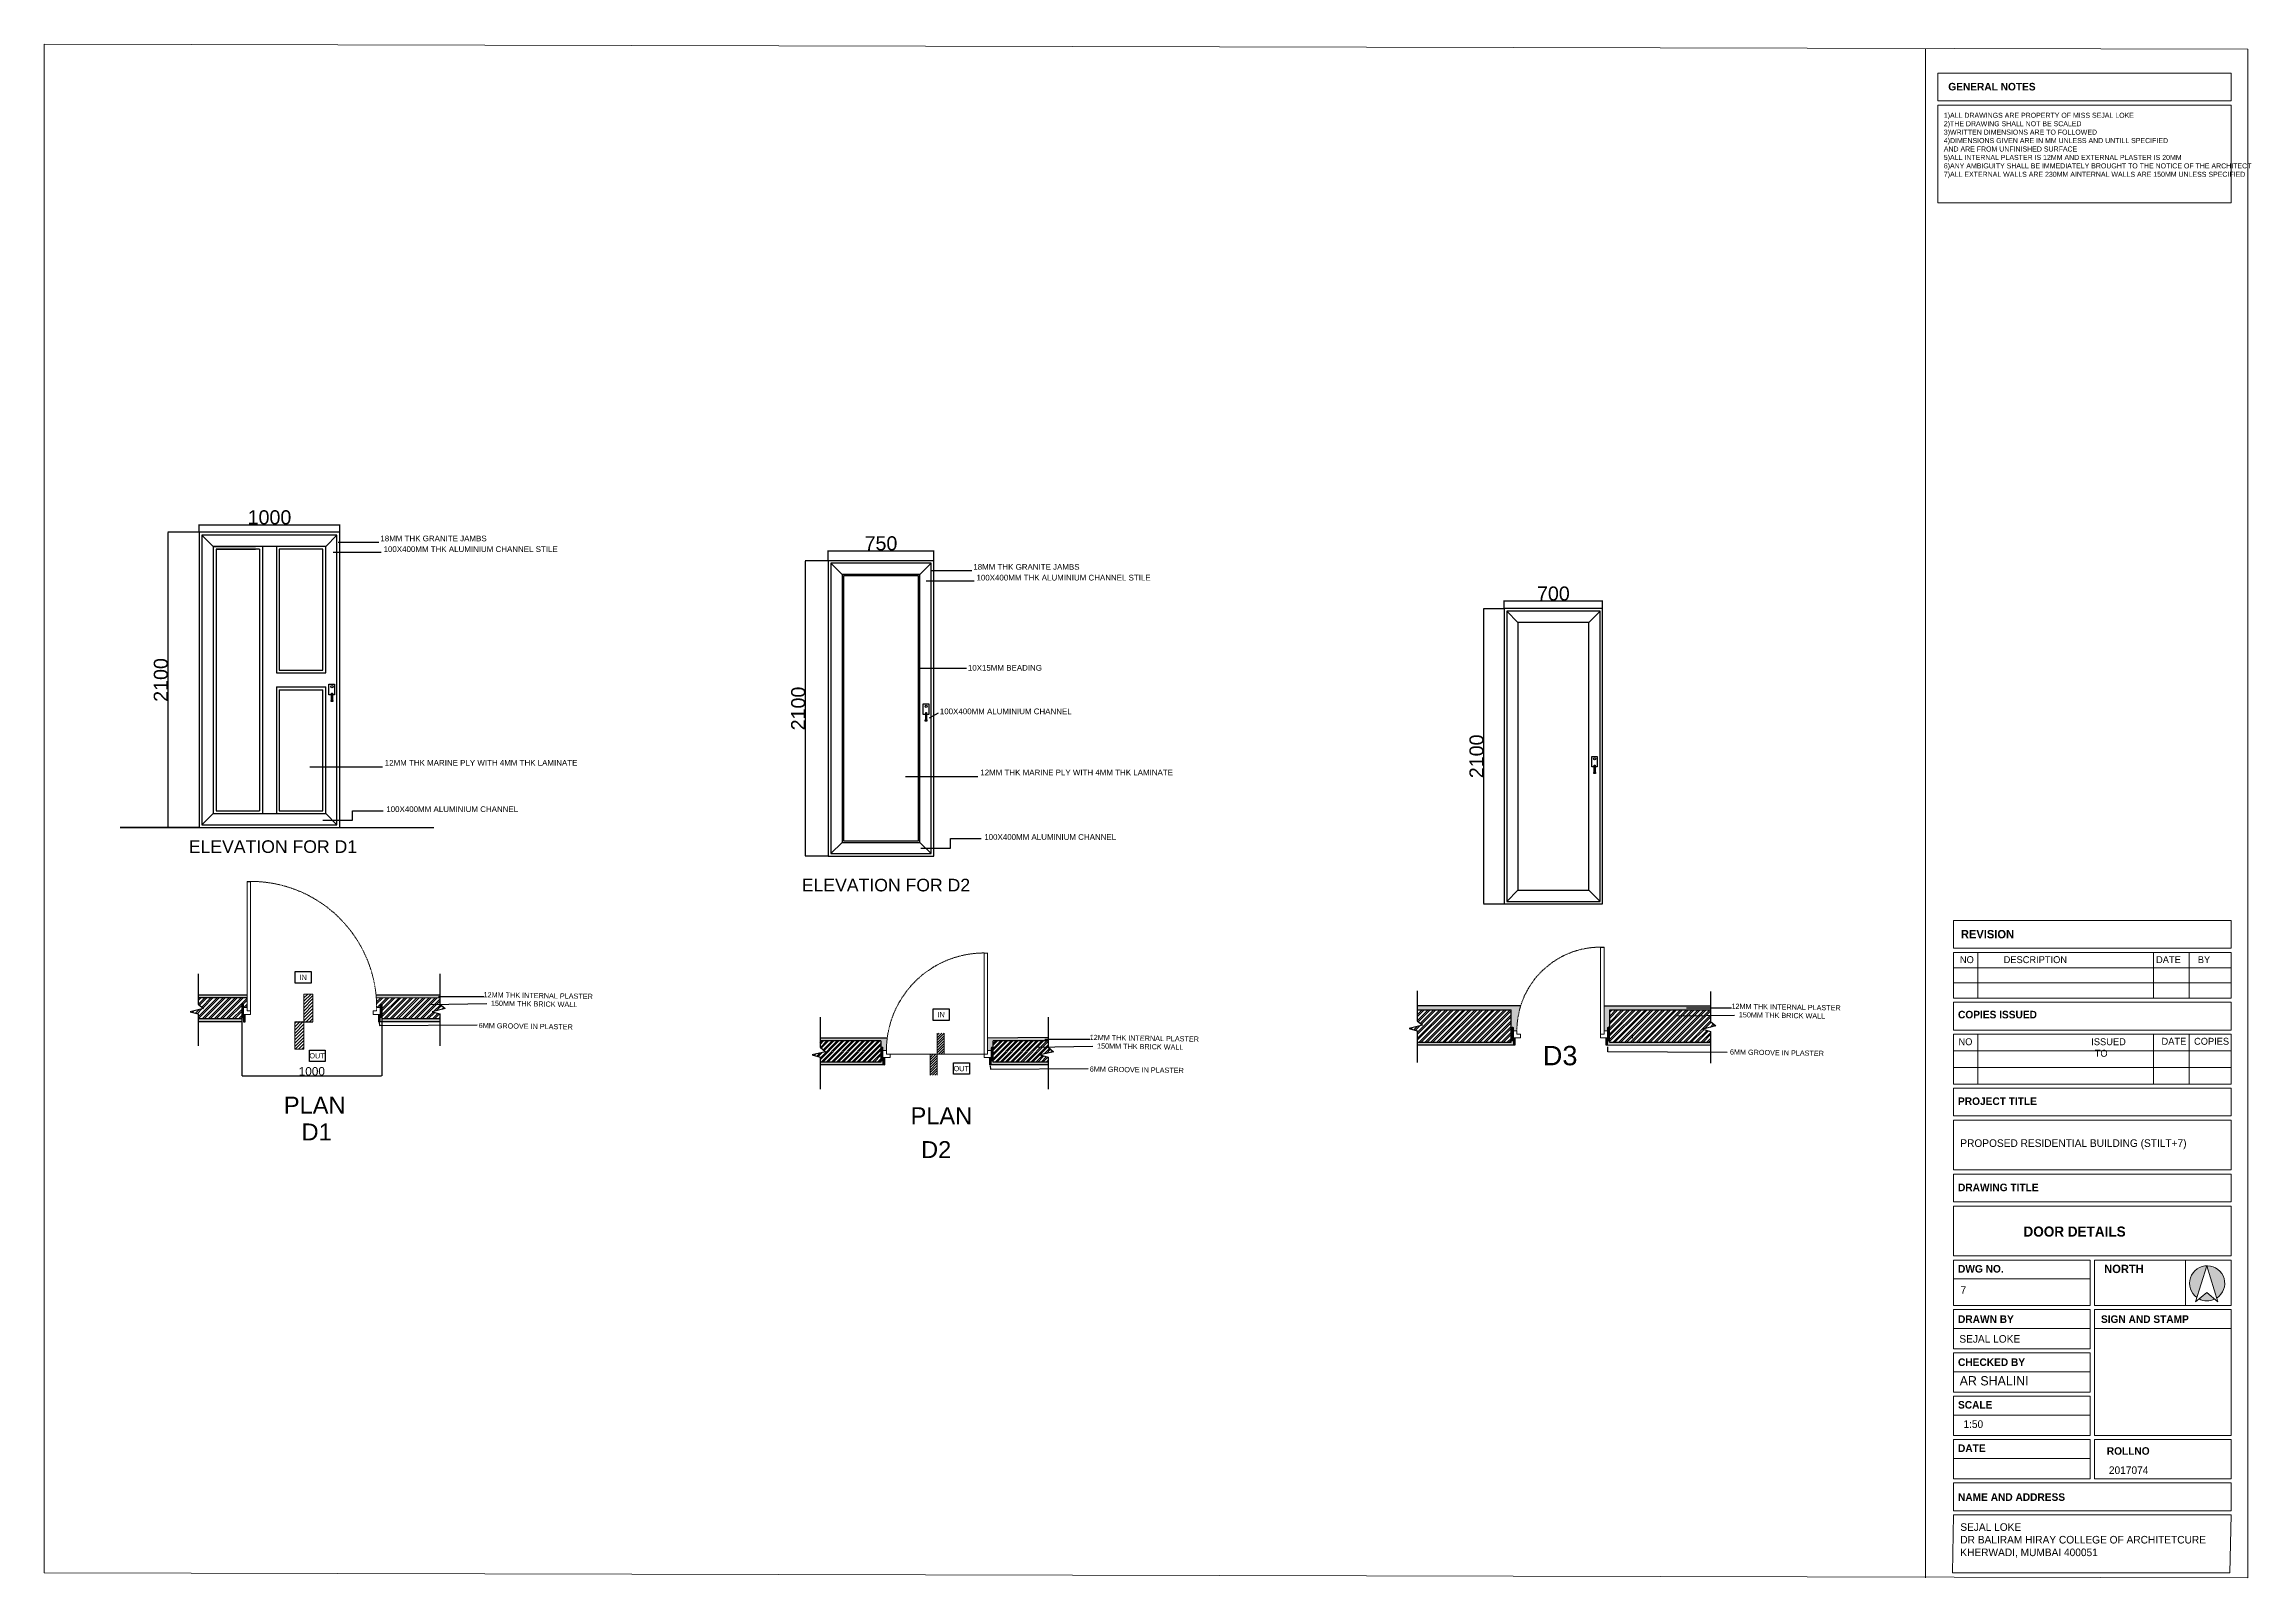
# Model space of a CAD drawing. Header units: millimetres. Extents: x -1932176 to 78768, y -1967 to 1266654.
# Drawn here: x -253429 to -237758, y 431107 to 442014 of the extents above; entities that cross this region are included whole.
import ezdxf

# ---------------------------------------------------------------- set-up
doc = ezdxf.new("R2010")
doc.units = ezdxf.units.MM
doc.linetypes.add('DASHED2', pattern=[9.525, 6.35, -3.175])
for name, color, linetype, lineweight in [('DOOR', 7, 'Continuous', 20), ('LEVEL', 252, 'Continuous', 13), ('SHEET', 7, 'Continuous', 13)]:
    doc.layers.add(name, color=color, linetype=linetype, lineweight=lineweight)
doc.styles.add('20 scale', font='ARIALN.TTF', dxfattribs={"height": 0.2})
doc.styles.get("Standard").update_dxf_attribs({"font": 'arial.ttf'})
doc.dimstyles.new('ISO-25', dxfattribs={"dimtxt": 150, "dimasz": 2.5, "dimexe": 1.25, "dimexo": 0.625, "dimtad": 1, "dimtxsty": 'Standard', "dimcen": 2.5, "dimadec": 0, "dimazin": 0, "dimtfac": 1, "dimtmove": 0, "dimatfit": 3, "dimfxl": 1, "dimarcsym": 0})

msp = doc.modelspace()

# ---------------------------------------------------------------- texts
at = {"color": 252, "ltscale": 30}
for s, p in [('18MM THK GRANITE JAMBS', (-251037.38774, 438478.0954)), ('100X400MM THK ALUMINIUM CHANNEL STILE', (-251014.74529, 438402.01775)), ('18MM THK GRANITE JAMBS', (-246821.5374, 438275.54748)), ('100X400MM THK ALUMINIUM CHANNEL STILE', (-246798.89495, 438199.46983)), ('10X15MM BEADING', (-246860.08584, 437558.20051)), ('100X400MM ALUMINIUM CHANNEL', (-247059.58711, 437248.6126)), ('12MM THK MARINE PLY WITH 4MM THK LAMINATE', (-251006.32616, 436882.81468)), ('12MM THK MARINE PLY WITH 4MM THK LAMINATE', (-246771.64219, 436814.21323)), ('100X400MM ALUMINIUM CHANNEL', (-250995.37748, 436553.1053)), ('100X400MM ALUMINIUM CHANNEL', (-246743.57524, 436355.28412))]:
    msp.add_text(s, height=40.3904977, dxfattribs=at).set_placement(p)
at = {"ltscale": 30}
for s, p in [('ELEVATION FOR D1', (-252399.70278, 436262.33078)), ('ELEVATION FOR D2', (-248040.72264, 435988.89617))]:
    msp.add_text(s, height=89.6317107, dxfattribs=at).set_placement(p)
at = {"color": 252, "ltscale": 30}
for s, height, p in [('IN', 36.807851, (-251612.20976, 435359.80252)), ('12MM THK INTERNAL PLASTER', 36.8078512, (-250304.07334, 435235.68198)), ('150MM THK BRICK WALL', 36.8078512, (-250251.81205, 435175.26537)), ('12MM THK INTERNAL PLASTER', 36.8078512, (-241430.95698, 435153.85456)), ('6MM GROOVE IN PLASTER', 36.8078512, (-250338.12481, 435017.03207)), ('IN', 36.807851, (-247076.17385, 435094.43413)), ('150MM THK BRICK WALL', 36.8078512, (-241378.69568, 435093.43795)), ('12MM THK INTERNAL PLASTER', 36.8078512, (-245994.19614, 434932.4619)), ('150MM THK BRICK WALL', 36.8078512, (-245941.93485, 434872.04529)), ('6MM GROOVE IN PLASTER', 36.8078512, (-241441.71582, 434828.75226)), ('OUT', 36.807851, (-251542.47425, 434801.98614)), ('OUT', 36.807851, (-246961.90329, 434710.83056)), ('6MM GROOVE IN PLASTER', 36.8078512, (-245993.5507, 434707.39392))]:
    msp.add_text(s, height=height, rotation=359.104102409, dxfattribs=at).set_placement(p)
at = {"color": 252, "transparency": 16777216, "char_height": 120, "attachment_point": 1}
for s, width, insert in [('PLAN', 74.86437, (-251723.42906, 434528.9911)), ('PLAN', 74.86437, (-247267.51258, 434453.25726)), ('D1', 74.86437, (-251597.8678, 434338.44364)), ('D2', 84.3330058, (-247192.64821, 434212.76613))]:
    msp.add_mtext_dynamic_manual_height_columns(s, width=width, gutter_width=11139.68641, heights=[0], dxfattribs=dict(at, insert=insert))
at = {"layer": 'LEVEL'}
msp.add_text('D3', height=137.937206, dxfattribs=at).set_placement((-242772.0201, 434752.35254))
at = {"layer": 'SHEET', "linetype": 'ByBlock', "lineweight": 20, "attachment_point": 1}
for s, width, insert, char_height in [('{\\fCentury Gothic|b1|i0|c0|p34;GENERAL NOTES}', 2437.1509055, (-239889.05675, 441737.71951), 53.9217254), ('{\\fCentury Gothic|b1|i0|c0|p34;COPIES ISSUED}', 2437.1509055, (-239819.74792, 435139.68012), 53.9217254), ('{\\fCentury Gothic|b1|i0|c0|p34;PROJECT TITLE}', 2437.1509055, (-239819.74792, 434523.77374), 53.9217254), ('{\\fCentury Gothic|b0|i0|c0|p34;PROPOSED RESIDENTIAL BUILDING (STILT+7)}', 4907.5748606, (-239803.39515, 434225.8327), 53.9217254), ('{\\fCentury Gothic|b1|i0|c0|p34;DRAWING TITLE}', 2437.1509055, (-239819.74792, 433910.85473), 53.9217254), ('{\\fCentury Gothic|b1|i0|c0|p34;DOOR DETAILS}', 4907.5748606, (-239354.11051, 433605.85553), 71.8956339), ('{\\fCentury Gothic|b1|i0|c0|p34;DWG NO.}', 2437.1509055, (-239819.74792, 433332.12358), 53.9217254), ('{\\fCentury Gothic|b1|i0|c0|p34;DRAWN BY}', 2437.1509055, (-239819.74792, 432974.18459), 53.9217254), ('{\\fCentury Gothic|b1|i0|c0|p34;SIGN AND STAMP}', 2437.1509055, (-238803.42637, 432974.18459), 53.9217254), ('{\\fCentury Gothic|b1|i0|c0|p34;CHECKED BY}', 2437.1509055, (-239819.74792, 432667.93355), 53.9217254), ('{\\fCentury Gothic|b1|i0|c0|p34;SCALE}', 2437.1509055, (-239819.74792, 432365.06937), 53.9217254), ('{\\fCentury Gothic|b1|i0|c0|p34;DATE}', 2437.1509055, (-239819.74792, 432056.30952), 53.9217254), ('{\\fCentury Gothic|b1|i0|c0|p34;ROLLNO}', 2437.1509055, (-238761.79655, 432036.77984), 53.9217254), ('{\\fCentury Gothic|b1|i0|c0|p34;NAME AND ADDRESS}', 2437.1509055, (-239819.74792, 431708.92747), 53.9217254), ('{\\fCentury Gothic|b0|i0|c0|p34;SEJAL LOKE\\PDR BALIRAM HIRAY COLLEGE OF ARCHITETCURE \\PKHERWADI, MUMBAI 400051}', 4907.5748606, (-239803.39515, 431495.77165), 53.9217254)]:
    msp.add_mtext_dynamic_manual_height_columns(s, width=width, gutter_width=57.3737, heights=[0], dxfattribs=dict(at, insert=insert, char_height=char_height))
at = {"layer": 'SHEET', "linetype": 'ByBlock', "lineweight": 9, "insert": (-239920.84696, 441525.14629), "char_height": 35.947817, "attachment_point": 1}
msp.add_mtext_dynamic_manual_height_columns('{\\fCentury Gothic|b0|i0|c0|p34;1)ALL DRAWINGS ARE PROPERTY OF MISS SEJAL LOKE\\P2)THE DRAWING SHALL NOT BE SCALED \\P3)WRITTEN DIMENSIONS ARE TO FOLLOWED \\P4)DIMENSIONS GIVEN ARE IN MM UNLESS AND UNTILL SPECIFIED \\PAND ARE FROM UNFINISHED SURFACE \\P5)ALL INTERNAL PLASTER IS 12MM AND EXTERNAL PLASTER IS 20MM\\P6)ANY AMBIGUITY SHALL BE IMMEDIATELY BROUGHT TO THE NOTICE OF THE ARCHITECT \\P7)ALL EXTERNAL WALLS ARE 230MM AINTERNAL WALLS ARE 150MM UNLESS SPECIFIED}', width=5543.582225, gutter_width=57.3737, heights=[0], dxfattribs=at)
at = {"layer": 'SHEET', "linetype": 'Continuous', "lineweight": 9, "ltscale": 50, "attachment_point": 1, "style": '20 scale'}
for s, width, heights, insert, char_height in [('{\\fCentury Gothic|b1|i0|c0|p34;REVISION  }', 66.4831048, [6.59764], (-239799.28847, 435714.23511), 59.1742994), ('\\pi-45.903;{\\fCentury Gothic|b0|i0|c0|p34;NO}', 8.7279214, [4.14976], (-239760.37294, 435528.09916), 49.3119161), ('\\pi-192.01;{\\fCentury Gothic|b0|i0|c0|p34;DESCRIPTION}', 34.9161875, [4.14976], (-239303.31791, 435528.09916), 49.3119161), ('\\pi-73.289;{\\fCentury Gothic|b0|i0|c0|p34;DATE}', 12.8232824, [4.14976], (-238338.43264, 435528.09916), 49.3119161), ('\\pi-29.137;{\\fCentury Gothic|b0|i0|c0|p34;BY}', 13.5326087, [4.14976], (-238085.49639, 435528.09916), 49.3119161), ('\\pi-45.903;{\\fCentury Gothic|b0|i0|c0|p34;NO}', 8.7279214, [4.14976], (-239770.58465, 434944.35177), 49.3119161), ('\\pi-73.289;{\\fCentury Gothic|b0|i0|c0|p34;DATE}', 12.8232824, [4.14976], (-238299.40414, 434947.52399), 49.3119161), ('\\pi-110.48;{\\fCentury Gothic|b0|i0|c0|p34;COPIES}', 13.5326087, [4.14976], (-238031.00985, 434947.52399), 49.3119161), ('{\\fCentury Gothic|b1|i0|c0|p34;NORTH}', 30.7331048, [4.78312], (-238780.43876, 433334.02325), 59.1742994), ('{\\fCentury Gothic|b0|i0|c0|p34;7}', 689.9624133, [4.78312], (-239801.86351, 433181.39717), 53.9217254), ('{\\fCentury Gothic|b0|i0|c0|p34;SEJAL LOKE}', 2212.0658659, [4.78312], (-239810.44943, 432833.84006), 53.9217254), ('{\\fCentury Gothic|b0|i0|c0|p34;1:50}', 30.7331048, [4.78312], (-239781.3456, 432227.6232), 53.9217254)]:
    msp.add_mtext_dynamic_manual_height_columns(s, width=width, gutter_width=1125, heights=heights, dxfattribs=dict(at, insert=insert, char_height=char_height))
at = {"layer": 'SHEET', "linetype": 'Continuous', "lineweight": 9, "ltscale": 50}
note = msp.add_mtext_dynamic_manual_height_columns('\\pi-86.496;{\\fCentury Gothic|b0|i0|c0|p34;ISSUED }', width=34.9161875, gutter_width=430.8795, heights=[4.14976, 0], dxfattribs=dict(at, insert=(-239313.52962, 434944.35177), char_height=49.3119161, attachment_point=1, style='20 scale'))
for column, words in zip(note.columns.linked_columns, ['\\pi-24.496;{\\fCentury Gothic|b0|i0|c0|p34;TO}']):
    column.text = words
at = {"layer": 'SHEET', "color": 18, "linetype": 'Continuous', "lineweight": 9, "ltscale": 50, "true_color": 0x000000, "attachment_point": 1, "style": '20 scale'}
for s, width, insert, char_height in [('{\\fCentury Gothic|b0|i0|c0|p34;AR SHALINI }', 2212.0658659, (-239807.94956, 432541.83325), 65.9581074), ('{\\fCentury Gothic|b0|i0|c0|p34;2017074}', 689.9624133, (-238746.94937, 431900.09464), 53.9217254)]:
    msp.add_mtext_dynamic_manual_height_columns(s, width=width, gutter_width=1125, heights=[4.78312], dxfattribs=dict(at, insert=insert, char_height=char_height))

# ---------------------------------------------------------------- blocks, each defined once
blk = doc.blocks.new('*D539')
at = {"color": 0, "lineweight": -2, "ltscale": 30, "transparency": 16777216}
for p, q in [((-252022, 435061), (-252022, 434677)), ((-251027, 435061), (-251027, 434677)), ((-252020, 434678), (-251030, 434678))]:
    blk.add_line(p, q, dxfattribs=at)
at = {"color": 0, "ltscale": 30, "transparency": 16777216}
for points in [[(-252020, 434678), (-252020, 434677), (-252022, 434678)], [(-251030, 434678), (-251030, 434677), (-251027, 434678)]]:
    blk.add_solid(points, dxfattribs=at)
at = {"layer": 'Defpoints', "color": 0, "ltscale": 30, "transparency": 16777216}
for p in [(-252022, 435062), (-251027, 435062), (-251027, 434678)]:
    blk.add_point(p, dxfattribs=at)
at = {"color": 0, "ltscale": 30, "transparency": 16777216, "insert": (-251525, 434709), "char_height": 60, "attachment_point": 5}
blk.add_mtext('1000', dxfattribs=at)
blk = doc.blocks.new('*D540')
at = {"color": 0, "lineweight": -2, "ltscale": 30, "transparency": 16777216}
for p, q in [((-247853, 438339), (-248016, 438339)), ((-248015, 436242), (-248015, 438337)), ((-247853, 436239), (-248016, 436239))]:
    blk.add_line(p, q, dxfattribs=at)
at = {"color": 0, "ltscale": 30, "transparency": 16777216}
for points in [[(-248015, 438337), (-248014, 438337), (-248015, 438339)], [(-248015, 436242), (-248014, 436242), (-248015, 436239)]]:
    blk.add_solid(points, dxfattribs=at)
at = {"layer": 'Defpoints', "color": 0, "ltscale": 30, "transparency": 16777216}
for p in [(-248015, 438339), (-247853, 438339), (-247853, 436239)]:
    blk.add_point(p, dxfattribs=at)
at = {"color": 0, "ltscale": 30, "transparency": 16777216, "insert": (-248066, 437289), "char_height": 100, "attachment_point": 5, "rotation": 90}
blk.add_mtext('2100', dxfattribs=at)
blk = doc.blocks.new('*D541')
at = {"color": 0, "lineweight": -2, "ltscale": 30, "transparency": 16777216}
for p, q in [((-252327, 438542), (-252548, 438542)), ((-252546, 436445), (-252546, 438540)), ((-252327, 436442), (-252548, 436442))]:
    blk.add_line(p, q, dxfattribs=at)
at = {"color": 0, "ltscale": 30, "transparency": 16777216}
for points in [[(-252547, 438540), (-252546, 438540), (-252546, 438542)], [(-252547, 436445), (-252546, 436445), (-252546, 436442)]]:
    blk.add_solid(points, dxfattribs=at)
at = {"layer": 'Defpoints', "color": 0, "ltscale": 30, "transparency": 16777216}
for p in [(-252546, 438542), (-252326, 438542), (-252326, 436442)]:
    blk.add_point(p, dxfattribs=at)
at = {"color": 0, "ltscale": 30, "transparency": 16777216, "insert": (-252598, 437492), "char_height": 100, "attachment_point": 5, "rotation": 90}
blk.add_mtext('2100', dxfattribs=at)
blk = doc.blocks.new('*D542')
at = {"color": 0, "lineweight": -2, "ltscale": 30, "transparency": 16777216}
for p, q in [((-252326, 438543), (-252326, 438598)), ((-252324, 438596), (-251329, 438596)), ((-251326, 438543), (-251326, 438598))]:
    blk.add_line(p, q, dxfattribs=at)
at = {"color": 0, "ltscale": 30, "transparency": 16777216}
for points in [[(-252324, 438597), (-252324, 438596), (-252326, 438596)], [(-251329, 438597), (-251329, 438596), (-251326, 438596)]]:
    blk.add_solid(points, dxfattribs=at)
at = {"layer": 'Defpoints', "color": 0, "ltscale": 30, "transparency": 16777216}
for p in [(-252326, 438542), (-251326, 438596), (-251326, 438542)]:
    blk.add_point(p, dxfattribs=at)
at = {"color": 0, "ltscale": 30, "transparency": 16777216, "insert": (-251826, 438648), "char_height": 100, "attachment_point": 5}
blk.add_mtext('1000', dxfattribs=at)
blk = doc.blocks.new('*D543')
at = {"color": 0, "lineweight": -2, "ltscale": 30, "transparency": 16777216}
for p, q in [((-247853, 438340), (-247853, 438413)), ((-247850, 438411), (-247105, 438411)), ((-247103, 438340), (-247103, 438413))]:
    blk.add_line(p, q, dxfattribs=at)
at = {"color": 0, "ltscale": 30, "transparency": 16777216}
for points in [[(-247850, 438412), (-247850, 438411), (-247853, 438411)], [(-247105, 438412), (-247105, 438411), (-247103, 438411)]]:
    blk.add_solid(points, dxfattribs=at)
at = {"layer": 'Defpoints', "color": 0, "ltscale": 30, "transparency": 16777216}
for p in [(-247853, 438339), (-247103, 438411), (-247103, 438339)]:
    blk.add_point(p, dxfattribs=at)
at = {"color": 0, "ltscale": 30, "transparency": 16777216, "insert": (-247478, 438463), "char_height": 100, "attachment_point": 5}
blk.add_mtext('750', dxfattribs=at)
blk = doc.blocks.new('*D544')
at = {"color": 0, "lineweight": -2, "ltscale": 30, "transparency": 16777216}
for p, q in [((-243047, 438000), (-243047, 438056)), ((-243044, 438055), (-242349, 438055)), ((-242347, 438000), (-242347, 438056))]:
    blk.add_line(p, q, dxfattribs=at)
at = {"color": 0, "ltscale": 30, "transparency": 16777216}
for points in [[(-243044, 438055), (-243044, 438054), (-243047, 438055)], [(-242349, 438055), (-242349, 438054), (-242347, 438055)]]:
    blk.add_solid(points, dxfattribs=at)
at = {"layer": 'Defpoints', "color": 0, "ltscale": 30, "transparency": 16777216}
for p in [(-243047, 437999), (-242347, 438055), (-242347, 437999)]:
    blk.add_point(p, dxfattribs=at)
at = {"color": 0, "ltscale": 30, "transparency": 16777216, "insert": (-242697, 438106), "char_height": 100, "attachment_point": 5}
blk.add_mtext('700', dxfattribs=at)
blk = doc.blocks.new('*D545')
at = {"color": 0, "lineweight": -2, "ltscale": 30, "transparency": 16777216}
for p, q in [((-243047, 437999), (-243193, 437999)), ((-243192, 435902), (-243192, 437997)), ((-243047, 435899), (-243193, 435899))]:
    blk.add_line(p, q, dxfattribs=at)
at = {"color": 0, "ltscale": 30, "transparency": 16777216}
for points in [[(-243192, 437997), (-243191, 437997), (-243192, 437999)], [(-243192, 435902), (-243191, 435902), (-243192, 435899)]]:
    blk.add_solid(points, dxfattribs=at)
at = {"layer": 'Defpoints', "color": 0, "ltscale": 30, "transparency": 16777216}
for p in [(-243192, 437999), (-243047, 437999), (-243047, 435899)]:
    blk.add_point(p, dxfattribs=at)
at = {"color": 0, "ltscale": 30, "transparency": 16777216, "insert": (-243243, 436949), "char_height": 100, "attachment_point": 5, "rotation": 90}
blk.add_mtext('2100', dxfattribs=at)

# ---------------------------------------------------------------- dimensions: what is measured, and where the dimension line sits
at = {"color": 252, "ltscale": 30}
for base, p1, p2, picture, middle in [((-251326.16109, 438596.34664), (-252326.16109, 438542.16637), (-251326.16109, 438542.16637), '*D542', (-251826.16109, 438648.02894)), ((-247102.64701, 438411.30043), (-247852.64701, 438339.43493), (-247102.64701, 438339.43493), '*D543', (-247477.64701, 438462.98273)), ((-242346.61494, 438054.66797), (-243046.61494, 437999.32536), (-242346.61494, 437999.32536), '*D544', (-242696.61494, 438106.35027))]:
    dim = msp.add_linear_dim(base=base, p1=p1, p2=p2, dimstyle='ISO-25', override={"dimtxt": 100}, dxfattribs=at)
    dim.commit()
    dim.dimension.update_dxf_attribs({"geometry": picture, "text_midpoint": middle})
for base, p1, p2, picture, middle in [((-252546.42545, 438542.16637), (-252326.16109, 436442.16637), (-252326.16109, 438542.16637), '*D541', (-252598.10775, 437492.16637)), ((-248014.77471, 438339.43493), (-247852.64701, 436239.43493), (-247852.64701, 438339.43493), '*D540', (-248066.45701, 437289.43493)), ((-243191.59589, 437999.32536), (-243046.61494, 435899.32536), (-243046.61494, 437999.32536), '*D545', (-243243.27819, 436949.32536))]:
    dim = msp.add_linear_dim(base=base, p1=p1, p2=p2, angle=90, dimstyle='ISO-25', override={"dimtxt": 100}, dxfattribs=at)
    dim.commit()
    dim.dimension.update_dxf_attribs({"geometry": picture, "text_midpoint": middle})
dim = msp.add_linear_dim(base=(-251027.34078, 434677.91239), p1=(-252022.48843, 435061.96978), p2=(-251027.34078, 435061.96978), text='1000', dimstyle='ISO-25', override={"dimtxt": 60}, dxfattribs=at)
dim.commit()
dim.dimension.update_dxf_attribs({"geometry": '*D539', "text_midpoint": (-251524.91461, 434709.17177)})

# ---------------------------------------------------------------- hatches: boundary and pattern name
at = {"ltscale": 30}
h = msp.add_hatch(dxfattribs=at)
h.set_pattern_fill('ANSI32', color=252, scale=3.2)
h.set_pattern_definition([(45, (-643129.38, -441.807), (-21.5526147, 21.5526147), []), (45, (-643115.012, -441.807), (-21.5526147, 21.5526147), [])])
h.paths.add_polyline_path([(-252022.40602, 435183.03038, -1), (-252010.40602, 435183.03038), (-252010.40602, 435163.83165), (-251985.40602, 435163.83165), (-251985.40602, 435231.96978), (-252333.89683, 435231.96978), (-252333.89683, 435186.81322), (-252295.53613, 435155.57212), (-252390.0165, 435132.97122), (-252333.89683, 435117.0187), (-252333.89683, 435081.96978), (-252022.48843, 435081.96978)])
h.paths.add_polyline_path([(-250575.66881, 435155.57212), (-250614.02951, 435186.81322), (-250614.02951, 435231.96978), (-251066.31012, 435229.88023, -0.0184361486), (-251063.83153, 435163.83165), (-251039.22142, 435163.83165), (-251039.22142, 435183.03038), (-251027.22142, 435183.03038), (-251027.22142, 435092.0577), (-251027.26144, 435081.96978), (-250614.02951, 435081.96978), (-250614.02951, 435117.0187), (-250670.14917, 435132.97122)])
h = msp.add_hatch(dxfattribs=at)
h.set_pattern_fill('AR-SAND', color=252, scale=0.34)
h.set_pattern_definition([(37.5, (-643129.38, -441.807), (-0.54401064, 16.64005007), [0, -13.12672, 0, -14.6812, 0, -14.0335]), (7.5, (-643129.38, -441.807), (15.2837916, 24.3720534), [0, -7.08152, 0, -11.83132, 0, -4.5339]), (327.5, (-643140.002, -441.807), (26.8937406, 0.04886428), [0, -4.318, 0, -15.5448, 0, -20.2946]), (317.5, (-643140.002, -441.807), (25.9609194, 7.579597), [0, -2.159, 0, -10.19048, 0, -11.6586])])
h.paths.add_polyline_path([(-250614.02951, 435251.96978), (-251068.23105, 435251.96978, -0.006182911), (-251066.31012, 435229.88023), (-250614.02951, 435231.96978)])
h.paths.add_polyline_path([(-250614.02951, 435081.96978), (-251027.34078, 435081.96978), (-251027.34078, 435061.96978), (-250614.02951, 435061.96978)])
h.paths.add_polyline_path([(-252022.48843, 435081.96978), (-252333.89683, 435081.96978), (-252333.89683, 435061.96978), (-252022.48843, 435061.96978)])
h.paths.add_polyline_path([(-251985.40602, 435251.96978), (-252333.89683, 435251.96978), (-252333.89683, 435231.96978), (-251985.40602, 435231.96978)])
h = msp.add_hatch()
h.set_pattern_fill('ANSI31', color=256, scale=2, angle=180)
h.set_pattern_definition([(225, (-51077.23, 511374.955), (4.49012806, -4.49012806), [])])
h.paths.add_polyline_path([(-251038.99081, 435182.81621, -1), (-251026.99081, 435182.81621), (-251026.99081, 435091.84353), (-251038.99081, 435091.84353)])
h.paths.add_polyline_path([(-251050.99081, 435113.61748), (-251038.99081, 435113.61748), (-251038.99081, 435091.84353), (-251038.99081, 435061.75561), (-251050.99081, 435061.75561)])
h.paths.add_polyline_path([(-252022.23272, 435182.81621, -1), (-252010.23272, 435182.81621), (-252010.23272, 435091.84353), (-252022.23272, 435091.84353)])
h.paths.add_polyline_path([(-252010.23272, 435113.61748), (-251998.23272, 435113.61748), (-251998.23272, 435061.75561), (-252010.23272, 435061.75561)])
h = msp.add_hatch(dxfattribs=at)
h.set_pattern_fill('AR-SAND', color=252, scale=0.27)
h.set_pattern_definition([(37.5, (-643493.599, -545.84), (-0.43200845, 13.2141574), [0, -10.42416, 0, -11.6586, 0, -11.14425]), (7.5, (-643493.599, -545.84), (12.13712864, 19.3542777), [0, -5.62356, 0, -9.39546, 0, -3.60045]), (327.5, (-643502.034, -545.84), (21.356794, 0.03880399), [0, -3.429, 0, -12.3444, 0, -16.1163]), (317.5, (-643502.034, -545.84), (20.6160242, 6.0190917), [0, -1.7145, 0, -8.09244, 0, -9.2583])])
h.paths.add_polyline_path([(-242929.45973, 435174.06918), (-243665.44996, 435175.32904), (-243665.44996, 435146.96287), (-242997.20919, 435146.69679), (-242997.30082, 434916.56987), (-243665.44996, 434916.56987), (-243665.44996, 434896.73583), (-242980.65767, 434896.7083), (-242980.65767, 434926.60123), (-242992.65767, 434926.60123), (-242992.65767, 435017.57391, -1), (-242980.65767, 435017.57391), (-242980.65767, 434998.37518), (-242956.16344, 434998.37518, -0.0751564696)])
h.paths.add_polyline_path([(-242296.65516, 435146.50922), (-241579.19833, 435146.40029), (-241579.19833, 435171.61612), (-242336.68533, 435172.72229), (-242336.68533, 434998.37518), (-242311.68533, 434998.37518), (-242311.68533, 435017.57391, -1), (-242299.68533, 435017.57391), (-242299.68533, 434926.60123), (-242311.68533, 434926.60123), (-242311.68533, 434896.51235), (-241579.19833, 434896.4533), (-241579.19833, 434916.56987), (-242296.69007, 434916.56987)])
h = msp.add_hatch(dxfattribs=at)
h.set_pattern_fill('ANSI32', color=252, scale=3.1)
h.set_pattern_definition([(45, (-643493.6, -545.84), (-20.8790955, 20.8790955), []), (45, (-643479.68, -545.84), (-20.8790955, 20.8790955), [])])
h.paths.add_polyline_path([(-242997.20919, 435146.69679), (-243665.44996, 435146.96287), (-243665.44996, 435068.08233), (-243627.08926, 435036.84123), (-243721.56963, 435014.24033), (-243665.44996, 434998.28781), (-243665.44996, 434916.56987), (-242997.30082, 434916.56987)])
h.paths.add_polyline_path([(-241540.83763, 435032.04792), (-241579.19833, 435063.28902), (-241579.19833, 435146.40029), (-242296.65516, 435146.50922), (-242296.69007, 434916.56987), (-241579.19833, 434916.56987), (-241579.19833, 434993.4945), (-241635.318, 435009.44702)])
h = msp.add_hatch()
h.set_pattern_fill('ANSI31', color=256, scale=2, angle=-90)
h.set_pattern_definition([(315, (-322166.18, 641173.3323), (4.49012806, 4.49012806), [])])
h.paths.add_polyline_path([(-242299.68533, 434926.60123), (-242299.68533, 435017.57391, 1), (-242311.68533, 435017.57391), (-242311.68533, 434926.60123)])
h.paths.add_polyline_path([(-242311.68533, 434896.51331), (-242311.68533, 434948.37518), (-242323.68533, 434948.37518), (-242323.68533, 434896.51331)])
h.paths.add_polyline_path([(-242980.65767, 434926.60123), (-242980.65767, 435017.57391, 1), (-242992.65767, 435017.57391), (-242992.65767, 434926.60123)])
h.paths.add_polyline_path([(-242968.65767, 434896.51331), (-242968.65767, 434948.37518), (-242980.65767, 434948.37518), (-242980.65767, 434926.60123), (-242980.65767, 434896.51331)])
h = msp.add_hatch(dxfattribs=at)
h.set_pattern_fill('ANSI32', color=252, scale=2.7)
h.set_pattern_definition([(45, (-642427.188, -810.68), (-18.1850186, 18.1850186), []), (45, (-642415.065, -810.68), (-18.1850186, 18.1850186), [])])
h.paths.add_polyline_path([(-247479.18024, 434924.92333), (-247910.9735, 434924.92333), (-247910.9735, 434880.25456), (-247872.6128, 434849.01346), (-247967.09317, 434826.41256), (-247910.9735, 434810.46004), (-247910.9735, 434774.92333), (-247479.18024, 434774.92333)])
h.paths.add_polyline_path([(-246251.08422, 434849.02785), (-246289.44492, 434880.26895), (-246289.44492, 434924.92333), (-246679.18024, 434924.92333), (-246679.18024, 434774.92333), (-246289.44492, 434774.92333), (-246289.44492, 434810.47443), (-246345.56459, 434826.42695)])
h = msp.add_hatch(dxfattribs=at)
h.set_pattern_fill('AR-SAND', color=252, scale=0.34)
h.set_pattern_definition([(37.5, (-642427.188, -810.68), (-0.54401064, 16.64005007), [0, -13.12672, 0, -14.6812, 0, -14.0335]), (7.5, (-642427.188, -810.68), (15.2837916, 24.3720534), [0, -7.08152, 0, -11.83132, 0, -4.5339]), (327.5, (-642437.81, -810.68), (26.8937406, 0.04886428), [0, -4.318, 0, -15.5448, 0, -20.2946]), (317.5, (-642437.81, -810.68), (25.9609194, 7.579597), [0, -2.159, 0, -10.19048, 0, -11.6586])])
h.paths.add_polyline_path([(-247433.43348, 434944.92333), (-247910.9735, 434944.92333), (-247910.9735, 434924.92333), (-247479.18024, 434924.92333), (-247479.18024, 434774.92333), (-247910.9735, 434774.92333), (-247910.9735, 434754.92333), (-247463.66641, 434754.92333), (-247463.66641, 434785.01124), (-247475.66641, 434785.01124), (-247475.66641, 434875.98392, -1), (-247463.66641, 434875.98392), (-247463.66641, 434856.78519), (-247439.10188, 434856.78519, -0.0318291643)])
h.paths.add_polyline_path([(-246289.44492, 434950.06617), (-246719.69407, 434944.92333), (-246719.69407, 434856.78519), (-246694.64803, 434856.78519), (-246694.64803, 434875.86928, -1), (-246682.64803, 434875.86928), (-246682.64803, 434784.8966), (-246694.64803, 434784.8966), (-246694.64803, 434754.81199), (-246289.44492, 434754.92333), (-246289.44492, 434774.92333), (-246679.18024, 434774.92333), (-246679.18024, 434924.92333), (-246289.44492, 434924.92333)])
h = msp.add_hatch()
h.set_pattern_fill('ANSI31', color=256, scale=2)
h.set_pattern_definition([(45, (-449959.2065, 358462.285), (-4.49012806, 4.49012806), [])])
h.paths.add_polyline_path([(-247463.66641, 434875.98392, 1), (-247475.66641, 434875.98392), (-247475.66641, 434785.01124), (-247463.66641, 434785.01124)])
h.paths.add_polyline_path([(-247451.66641, 434806.78519), (-247463.66641, 434806.78519), (-247463.66641, 434785.01124), (-247463.66641, 434754.92333), (-247451.66641, 434754.92333)])
h.paths.add_polyline_path([(-246682.69407, 434875.98392, 1), (-246694.69407, 434875.98392), (-246694.69407, 434785.01124), (-246682.69407, 434785.01124)])
h.paths.add_polyline_path([(-246694.69407, 434806.78519), (-246706.69407, 434806.78519), (-246706.69407, 434754.92333), (-246694.69407, 434754.92333)])
at = {"layer": 'LEVEL'}
h = msp.add_hatch(dxfattribs=at)
h.set_pattern_fill('ANSI31', color=256, scale=5.2)
h.set_pattern_definition([(45, (-585892.123, 342345.796), (-11.67433296, 11.67433296), [])])
h.paths.add_polyline_path([(-251646.68056, 434868.95749), (-251581.68056, 434868.95749), (-251581.68056, 435063.95749), (-251646.68056, 435063.95749)])
h.paths.add_polyline_path([(-251581.68056, 435063.95749), (-251516.68056, 435063.95749), (-251516.68056, 435258.95749), (-251581.68056, 435258.95749)])
h = msp.add_hatch(dxfattribs=at)
h.set_pattern_fill('ANSI31', color=256, scale=4)
h.set_pattern_definition([(45, (-505221.963, 366719.792), (-8.9802561, 8.9802561), [])])
h.paths.add_polyline_path([(-247029.18024, 434981.78519), (-247079.18024, 434981.78519), (-247079.18024, 434831.78519), (-247029.18024, 434831.78519)])
h.paths.add_polyline_path([(-247079.18024, 434831.78519), (-247129.18024, 434831.78519), (-247129.18024, 434681.78519), (-247079.18024, 434681.78519)])
at = {"layer": 'SHEET', "linetype": 'ByBlock', "lineweight": 20, "transparency": 33554687}
h = msp.add_hatch(color=256, dxfattribs=at)
h.dxf.hatch_style = 1
h.paths.add_polyline_path([(-238050.92015, 433325.63127), (-237979.86623, 433097.15608, 3.231701641), (-238120.95468, 433100.43398)])
h.paths.add_polyline_path([(-238050.92015, 433137.44774), (-238105.44791, 433090.91546, 0.2347967333), (-237994.25449, 433089.09104)])

# ---------------------------------------------------------------- linework, layer by layer
at = {"ltscale": 30}
for p, q in [((-252226.16109, 438442.16637), (-252306.16109, 438522.16637)), ((-251426.16109, 438442.16637), (-251346.16109, 438522.16637)), ((-252226.16109, 438442.16637), (-251926.16109, 438442.16637)), ((-252206.16109, 438422.16637), (-251926.16109, 438422.16637)), ((-251896.16109, 438422.16637), (-251896.16109, 436562.16637)), ((-251876.16109, 438442.16637), (-251876.16109, 436542.16637)), ((-251776.16109, 438442.16637), (-251776.16109, 437542.16637)), ((-251756.16109, 438422.16637), (-251756.16109, 437562.16637)), ((-251426.16109, 438442.16637), (-251726.16109, 438442.16637)), ((-242948.61494, 437901.32536), (-243028.61494, 437981.32536)), ((-242444.61494, 437901.32536), (-242364.61494, 437981.32536)), ((-251776.16109, 437542.16637), (-251426.16109, 437542.16637)), ((-251756.16109, 437562.16637), (-251446.16109, 437562.16637)), ((-251776.16109, 437442.16637), (-251776.16109, 436542.16637)), ((-251776.16109, 437442.16637), (-251426.16109, 437442.16637)), ((-251756.16109, 437422.16637), (-251756.16109, 436562.16637)), ((-251756.16109, 437422.16637), (-251446.16109, 437422.16637)), ((-251326.16109, 436442.16637), (-251326.16109, 437342.16637)), ((-242346.61494, 435899.32536), (-242346.61494, 436899.32536)), ((-252326.16109, 436442.16637), (-252886.812, 436442.16637)), ((-252886.812, 436442.16637), (-250658.36523, 436442.16637)), ((-252226.16109, 436542.16637), (-252306.16109, 436462.16637)), ((-251426.16109, 436542.16637), (-251346.16109, 436462.16637)), ((-247195.32789, 436297.09143), (-246983.43521, 436297.09143)), ((-246983.43521, 436297.09143), (-246983.43521, 436363.83975)), ((-251985.40602, 436059.83165), (-251960.40602, 436059.83165)), ((-242948.61494, 435997.32536), (-243028.61494, 435917.32536)), ((-242444.61494, 435997.32536), (-242364.61494, 435917.32536)), ((-242346.61494, 435899.32536), (-242346.87534, 435999.32502)), ((-246744.69407, 435550.78519), (-246719.69407, 435550.33503)), ((-242361.68533, 435592.37518), (-242336.68533, 435592.37518)), ((-252333.89683, 435401.32477), (-252333.89683, 435186.81322)), ((-250614.02951, 435401.32477), (-250614.02951, 435186.81322)), ((-252333.89683, 435186.81322), (-252295.53613, 435155.57212)), ((-251039.22142, 435183.03038), (-251027.22142, 435183.03038)), ((-250614.02951, 435186.81322), (-250575.66881, 435155.57212)), ((-243665.44996, 435282.59388), (-243665.44996, 435068.08233)), ((-241579.19833, 435277.80056), (-241579.19833, 435063.28902)), ((-252295.53613, 435155.57212), (-252390.0165, 435132.97122)), ((-252390.0165, 435132.97122), (-252333.89683, 435117.0187)), ((-252333.89683, 435117.0187), (-252333.89683, 434889.66022)), ((-252022.40602, 435092.0577), (-252010.40602, 435092.0577)), ((-252010.40602, 435061.96978), (-251998.40602, 435061.96978)), ((-250575.66881, 435155.57212), (-250670.14917, 435132.97122)), ((-250670.14917, 435132.97122), (-250614.02951, 435117.0187)), ((-250614.02951, 435117.0187), (-250614.02951, 434889.66022)), ((-247910.9735, 435094.7661), (-247910.9735, 434880.25456)), ((-246289.44492, 435094.7805), (-246289.44492, 434880.26895)), ((-243627.08926, 435036.84123), (-243721.56963, 435014.24033)), ((-243721.56963, 435014.24033), (-243665.44996, 434998.28781)), ((-243665.44996, 435068.08233), (-243627.08926, 435036.84123)), ((-241540.83763, 435032.04792), (-241635.318, 435009.44702)), ((-241635.318, 435009.44702), (-241579.19833, 434993.4945)), ((-241579.19833, 435063.28902), (-241540.83763, 435032.04792)), ((-247910.9735, 434880.25456), (-247872.6128, 434849.01346)), ((-246289.44492, 434880.26895), (-246251.08422, 434849.02785)), ((-243665.44996, 434998.28781), (-243665.44996, 434770.92933)), ((-243665.44996, 434916.56987), (-242997.30082, 434916.56987)), ((-242296.69007, 434916.56987), (-241579.19833, 434916.56987)), ((-241579.19833, 434993.4945), (-241579.19833, 434766.13601)), ((-247872.6128, 434849.01346), (-247967.09317, 434826.41256)), ((-247967.09317, 434826.41256), (-247910.9735, 434810.46004)), ((-247910.9735, 434810.46004), (-247910.9735, 434583.10155)), ((-246251.08422, 434849.02785), (-246345.56459, 434826.42695)), ((-246345.56459, 434826.42695), (-246289.44492, 434810.47443)), ((-246289.44492, 434810.47443), (-246289.44492, 434583.11595))]:
    msp.add_line(p, q, dxfattribs=at)
at = {"color": 252, "ltscale": 30}
for p, q in [((-251337.12609, 438472.81628), (-251047.8381, 438472.81628)), ((-251373.56472, 438400.00434), (-251030.73406, 438400.00434)), ((-247754.64701, 438241.43493), (-247834.64701, 438321.43493)), ((-247200.64701, 438241.43493), (-247120.64701, 438321.43493)), ((-247157.71438, 438197.45643), (-246814.88371, 438197.45643)), ((-247121.27575, 438270.26836), (-246831.98776, 438270.26836)), ((-247204.92875, 437575.40534), (-246870.55993, 437575.40534)), ((-247133.58439, 437223.75899), (-247069.54865, 437259.30219)), ((-247102.64701, 436339.43493), (-247102.64701, 437281.95347)), ((-251538.7535, 436874.42459), (-251023.34952, 436874.42459)), ((-247304.06954, 436805.82313), (-246788.66556, 436805.82313)), ((-251447.13013, 436494.91261), (-251235.23745, 436494.91261)), ((-251235.23745, 436494.91261), (-251235.23745, 436561.66093)), ((-251235.23745, 436561.66093), (-251017.62602, 436561.66093)), ((-247754.64701, 436337.43493), (-247834.64701, 436257.43493)), ((-247200.64701, 436337.43493), (-247120.64701, 436257.43493)), ((-247102.64701, 436239.43493), (-247102.64701, 436339.43493)), ((-246983.43521, 436363.83975), (-246765.82378, 436363.83975)), ((-250686.06623, 435184.56529), (-250281.3075, 435190.66551)), ((-250623.68731, 435241.72401), (-250302.77772, 435241.72401)), ((-251646.68056, 435061.96978), (-251516.68056, 435061.96978)), ((-251045.18043, 435058.13329), (-251044.83398, 435034.17032)), ((-251044.83398, 435034.17032), (-250349.97045, 435039.22273)), ((-242997.30082, 434916.56987), (-242997.20919, 435146.69679)), ((-242296.69007, 434916.56987), (-242296.65516, 435146.50922)), ((-241812.94986, 435102.73786), (-241408.19114, 435108.83809)), ((-241750.57095, 435159.89658), (-241429.66136, 435159.89658)), ((-246679.18024, 434774.92333), (-246679.18024, 434924.92333)), ((-246376.18903, 434881.3452), (-245971.4303, 434887.44543)), ((-246313.81011, 434938.50393), (-245992.90052, 434938.50393)), ((-242310.76151, 434848.54807), (-242310.53558, 434882.47538)), ((-242137.36716, 434969.88779), (-242137.02071, 434945.92483)), ((-246700.60632, 434748.49513), (-246700.25987, 434724.53217)), ((-246700.25987, 434724.53217), (-246005.39634, 434729.58458)), ((-246682.64803, 434784.8966), (-246694.64803, 434784.8966)), ((-241461.52974, 434842.89289), (-242310.76151, 434848.54807))]:
    msp.add_line(p, q, dxfattribs=at)
at = {"linetype": 'ByBlock', "transparency": 33554687}
for p, q in [((-251985.40602, 435251.96978), (-252333.89683, 435251.96978)), ((-251985.40602, 435231.96978), (-252333.89683, 435231.96978)), ((-250614.02951, 435251.96978), (-251068.23105, 435251.96978)), ((-250614.02951, 435231.96978), (-251066.31012, 435229.88023)), ((-252022.48843, 435081.96978), (-252333.89683, 435081.96978)), ((-252022.48843, 435061.96978), (-252333.89683, 435061.96978)), ((-250614.02951, 435061.96978), (-251039.22142, 435061.96978)), ((-250614.02951, 435081.96978), (-251027.34078, 435081.96978)), ((-243665.44996, 435146.96287), (-242997.20919, 435146.69679)), ((-242296.65516, 435146.50922), (-241579.19833, 435146.40029)), ((-247433.43348, 434944.92333), (-247910.9735, 434944.92333)), ((-247479.18024, 434924.92333), (-247910.9735, 434924.92333)), ((-246289.44492, 434950.06617), (-246719.69407, 434944.92333)), ((-246289.44492, 434924.92333), (-246679.18024, 434924.92333)), ((-243665.44996, 434896.73583), (-242968.65767, 434896.70781)), ((-242323.68533, 434896.51331), (-241579.19833, 434896.4533)), ((-247479.18024, 434774.92333), (-247910.9735, 434774.92333)), ((-247463.66641, 434754.92333), (-247910.9735, 434754.92333)), ((-246289.44492, 434754.92333), (-246706.64803, 434754.80869)), ((-246289.44492, 434774.92333), (-246679.18024, 434774.92333))]:
    msp.add_line(p, q, dxfattribs=at)
for p, q in [((-252022.48843, 435181.96978), (-252022.48843, 435061.96978)), ((-251027.34078, 435181.96978), (-251027.34078, 435061.96978)), ((-242929.45973, 435174.06918), (-243665.44996, 435175.32904)), ((-241579.19833, 435171.61612), (-242336.68533, 435172.72229)), ((-247479.18024, 434924.92333), (-247479.18024, 434774.92333))]:
    msp.add_line(p, q)
at = {"ltscale": 30}
for points in [[(-251326.16109, 436442.16637), (-251326.16109, 438542.16637), (-252326.16109, 438542.16637), (-252326.16109, 436442.16637)], [(-251346.16109, 436462.16637), (-251346.16109, 438522.16637), (-252306.16109, 438522.16637), (-252306.16109, 436462.16637)], [(-247102.64701, 436239.43493), (-247102.64701, 438339.43493), (-247852.64701, 438339.43493), (-247852.64701, 436239.43493)], [(-247120.64701, 436257.43493), (-247120.64701, 438321.43493), (-247834.64701, 438321.43493), (-247834.64701, 436257.43493)], [(-247200.64701, 436337.43493), (-247200.64701, 438241.43493), (-247754.64701, 438241.43493), (-247754.64701, 436337.43493)], [(-247210.64701, 436347.43493), (-247210.64701, 438231.43493), (-247744.64701, 438231.43493), (-247744.64701, 436347.43493)], [(-242346.61494, 435899.32536), (-242346.61494, 437999.32536), (-243046.61494, 437999.32536), (-243046.61494, 435899.32536)], [(-242364.61494, 435917.32536), (-242364.61494, 437981.32536), (-243028.61494, 437981.32536), (-243028.61494, 435917.32536)], [(-242444.61494, 435997.32536), (-242444.61494, 437901.32536), (-242948.61494, 437901.32536), (-242948.61494, 435997.32536)], [(-251402.89882, 437461.1232), (-251363.74556, 437461.1232), (-251363.74556, 437386.51917), (-251402.89882, 437386.51917)], [(-251384.97375, 437399.29054), (-251378.98448, 437399.29054), (-251378.98448, 437341.43252), (-251384.97375, 437341.43252)], [(-251387.87821, 437347.0679), (-251376.61631, 437347.0679), (-251376.61631, 437338.65261), (-251387.87821, 437338.65261)], [(-247178.01978, 437321.5163), (-247138.86652, 437321.5163), (-247138.86652, 437246.91227), (-247178.01978, 437246.91227)], [(-247162.99917, 437207.461), (-247151.73727, 437207.461), (-247151.73727, 437199.04572), (-247162.99917, 437199.04572)], [(-247160.09471, 437259.68364), (-247154.10545, 437259.68364), (-247154.10545, 437201.82562), (-247160.09471, 437201.82562)], [(-242424.34392, 436948.61464), (-242385.19066, 436948.61464), (-242385.19066, 436874.01061), (-242424.34392, 436874.01061)], [(-242406.41885, 436886.78198), (-242400.42959, 436886.78198), (-242400.42959, 436828.92396), (-242406.41885, 436828.92396)], [(-242409.32331, 436834.55935), (-242398.06141, 436834.55935), (-242398.06141, 436826.14406), (-242409.32331, 436826.14406)]]:
    msp.add_lwpolyline(points, close=True, dxfattribs=at)
for points in [[(-251426.16109, 437542.16637), (-251426.16109, 438442.16637), (-252226.16109, 438442.16637), (-252226.16109, 436542.16637), (-251426.16109, 436542.16637), (-251426.16109, 437442.16637)], [(-251896.16109, 438422.16637), (-252206.16109, 438422.16637), (-252206.16109, 436562.16637), (-251896.16109, 436562.16637)], [(-251446.16109, 437562.16637), (-251446.16109, 438422.16637), (-251756.16109, 438422.16637)], [(-251756.16109, 436562.16637), (-251446.16109, 436562.16637), (-251446.16109, 437422.16637)]]:
    msp.add_lwpolyline(points, dxfattribs=at)
at = {"color": 252, "ltscale": 30}
for points in [[(-251642.20353, 435418.32987), (-251529.89775, 435418.32987), (-251529.89775, 435336.92992), (-251642.20353, 435336.92992)], [(-247106.16762, 435152.96149), (-246993.86184, 435152.96149), (-246993.86184, 435071.56154), (-247106.16762, 435071.56154)], [(-251542.47425, 434860.51349), (-251430.16847, 434860.51349), (-251430.16847, 434779.11354), (-251542.47425, 434779.11354)], [(-246961.90329, 434769.35792), (-246849.59752, 434769.35792), (-246849.59752, 434687.95797), (-246961.90329, 434687.95797)]]:
    msp.add_lwpolyline(points, close=True, dxfattribs=at)
at = {"ltscale": 30}
for centre in [(-251381.94115, 437444.1037), (-247157.06211, 437304.4968), (-242403.38625, 436931.59514)]:
    msp.add_circle(centre, 7.78553, dxfattribs=at)
at = {"layer": 'DOOR'}
for p, q in [((-251985.40602, 435138.83165), (-251985.40602, 436059.83165)), ((-251960.40602, 436059.83165), (-251960.40602, 435138.83165)), ((-246744.69407, 435550.78519), (-246744.69407, 434831.78519)), ((-246719.69407, 434831.78519), (-246719.69407, 435550.78519)), ((-242361.68533, 435592.37518), (-242361.68533, 434973.37518)), ((-242336.68533, 434973.37518), (-242336.68533, 435592.37518)), ((-252022.40602, 435092.0577), (-252022.40602, 435183.03038)), ((-252010.40602, 435061.96978), (-252010.40602, 435183.03038)), ((-251985.40602, 435163.83165), (-252010.40602, 435163.83165)), ((-251985.40602, 435163.83165), (-251985.40602, 435138.83165)), ((-251064.22142, 435163.83165), (-251039.22142, 435163.83165)), ((-251039.22142, 435061.96978), (-251039.22142, 435183.03038)), ((-251027.22142, 435092.0577), (-251027.22142, 435183.03038)), ((-251960.40602, 435113.83165), (-252010.40602, 435113.83165)), ((-252010.40602, 435113.83165), (-251998.40602, 435113.83165)), ((-251998.40602, 435113.83165), (-251998.40602, 435061.96978)), ((-251960.40602, 435138.83165), (-251985.40602, 435138.83165)), ((-251960.40602, 435113.83165), (-251960.40602, 435138.83165)), ((-251089.22142, 435113.83165), (-251089.22142, 435138.83165)), ((-251089.22142, 435138.83165), (-251064.22142, 435138.83165)), ((-251089.22142, 435113.83165), (-251039.22142, 435113.83165)), ((-251039.22142, 435113.83165), (-251051.22142, 435113.83165)), ((-251051.22142, 435113.83165), (-251051.22142, 435061.96978)), ((-251039.22142, 435061.96978), (-251051.22142, 435061.96978)), ((-251039.22142, 435092.0577), (-251027.22142, 435092.0577)), ((-242992.65767, 434926.60123), (-242992.65767, 435017.57391)), ((-242980.65767, 434896.51331), (-242980.65767, 435017.57391)), ((-242311.68533, 434896.51331), (-242311.68533, 435017.57391)), ((-242299.68533, 434926.60123), (-242299.68533, 435017.57391)), ((-247475.66641, 434785.01124), (-247475.66641, 434875.98392)), ((-247463.66641, 434754.92333), (-247463.66641, 434875.98392)), ((-247438.66641, 434856.78519), (-247463.66641, 434856.78519)), ((-247438.66641, 434856.78519), (-247438.66641, 434831.78519)), ((-246719.69407, 434856.78519), (-246694.69407, 434856.78519)), ((-246719.69407, 434856.78519), (-246719.69407, 434831.78519)), ((-246694.64803, 434754.80869), (-246694.64803, 434875.86928)), ((-246682.64803, 434784.8966), (-246682.64803, 434875.86928)), ((-242980.65767, 434926.60123), (-242992.65767, 434926.60123)), ((-242955.65767, 434998.37518), (-242980.65767, 434998.37518)), ((-242930.65767, 434948.37518), (-242980.65767, 434948.37518)), ((-242980.65767, 434948.37518), (-242968.65767, 434948.37518)), ((-242980.65767, 434896.51331), (-242968.65767, 434896.51331)), ((-242968.65767, 434948.37518), (-242968.65767, 434896.51331)), ((-242955.65767, 434998.37518), (-242955.65767, 434973.37518)), ((-242930.65767, 434973.37518), (-242955.65767, 434973.37518)), ((-242930.65767, 434948.37518), (-242930.65767, 434973.37518)), ((-242361.68533, 434948.37518), (-242361.68533, 434973.37518)), ((-242361.68533, 434973.37518), (-242336.68533, 434973.37518)), ((-242361.68533, 434948.37518), (-242311.68533, 434948.37518)), ((-242336.68533, 434998.37518), (-242311.68533, 434998.37518)), ((-242336.68533, 434998.37518), (-242336.68533, 434973.37518)), ((-242311.68533, 434948.37518), (-242323.68533, 434948.37518)), ((-242323.68533, 434948.37518), (-242323.68533, 434896.51331)), ((-242311.68533, 434896.51331), (-242323.68533, 434896.51331)), ((-242311.68533, 434926.60123), (-242299.68533, 434926.60123)), ((-247463.66641, 434785.01124), (-247475.66641, 434785.01124)), ((-247413.66641, 434806.78519), (-247463.66641, 434806.78519)), ((-247463.66641, 434806.78519), (-247451.66641, 434806.78519)), ((-247463.66641, 434754.92333), (-247451.66641, 434754.92333)), ((-247451.66641, 434806.78519), (-247451.66641, 434754.92333)), ((-247413.66641, 434831.78519), (-247438.66641, 434831.78519)), ((-247413.66641, 434806.78519), (-247413.66641, 434831.78519)), ((-246744.69407, 434806.78519), (-246744.69407, 434831.78519)), ((-246744.69407, 434831.78519), (-246719.69407, 434831.78519)), ((-246744.69407, 434806.78519), (-246694.69407, 434806.78519)), ((-246694.69407, 434806.78519), (-246706.69407, 434806.78519)), ((-246706.64803, 434806.67055), (-246706.64803, 434754.80869))]:
    msp.add_line(p, q, dxfattribs=at)
at = {"layer": 'DOOR', "linetype": 'DASHED2'}
for centre, radius, start, end in [((-251960.40602, 435163.25698), 896.57467, 358.438901672, 90), ((-246744.69407, 434856.37726), 694.40794, 90, 182.029522054), ((-242361.68533, 434997.89687), 594.47831, 90, 182.364069995)]:
    msp.add_arc(centre, radius, start, end, dxfattribs=at)
at = {"layer": 'DOOR'}
for centre in [(-252016.40602, 435183.03038), (-242986.65767, 435017.57391), (-242305.68533, 435017.57391), (-247469.66641, 434875.98392), (-246688.64803, 434875.86928)]:
    msp.add_arc(centre, 6, 0, 180, dxfattribs=at)
at = {"layer": 'LEVEL'}
for p, q in [((-251581.68056, 435061.96978), (-251581.68056, 435256.96978)), ((-251516.68056, 435256.96978), (-251581.68056, 435256.96978)), ((-251516.68056, 435256.96978), (-251516.68056, 435061.96978)), ((-251646.68056, 434866.96978), (-251646.68056, 435061.96978)), ((-251581.68056, 435061.96978), (-251581.68056, 434866.96978)), ((-251581.68056, 434866.96978), (-251646.68056, 434866.96978)), ((-247079.18024, 434831.78519), (-247079.18024, 434981.78519)), ((-247029.18024, 434981.78519), (-247029.18024, 434831.78519)), ((-247413.66641, 434831.78519), (-246744.69407, 434831.78519)), ((-247129.18024, 434681.78519), (-247129.18024, 434831.78519)), ((-247079.18024, 434831.78519), (-247079.18024, 434681.78519))]:
    msp.add_line(p, q, dxfattribs=at)
at = {"layer": 'SHEET'}
msp.add_line((-240051.69137, 441976.92216), (-240051.69137, 431107.14007), dxfattribs=at)
at = {"layer": 'SHEET', "linetype": 'ByBlock', "lineweight": 9}
for p, q in [((-237878.23889, 441609.5915), (-237878.23889, 441806.83916)), ((-237878.23889, 440885.57522), (-237878.23889, 441580.00435)), ((-239963.80628, 440885.57522), (-237878.23889, 440885.57522))]:
    msp.add_line(p, q, dxfattribs=at)
at = {"layer": 'SHEET', "linetype": 'Continuous', "lineweight": 9, "ltscale": 50}
msp.add_line((-239963.80628, 441609.5915), (-237991.32964, 441609.5915), dxfattribs=at)
at = {"layer": 'SHEET', "linetype": 'Continuous', "lineweight": 9, "ltscale": 2.5}
for p, q in [((-237991.32964, 441580.00435), (-239963.80628, 441580.00435)), ((-237878.23889, 441580.00435), (-239963.80628, 441580.00435)), ((-237878.23889, 435781.34577), (-237878.23889, 435588.6103)), ((-237878.23889, 435584.09811), (-237878.23889, 435781.34577)), ((-239850.71553, 435554.51096), (-237878.23889, 435554.51096)), ((-239850.71553, 435554.51096), (-239850.71553, 435229.71673)), ((-239678.55932, 435554.51096), (-239678.55932, 435229.71673)), ((-238428.77523, 435554.51096), (-238428.77523, 435229.71673)), ((-238175.83898, 435554.51096), (-238175.83898, 435229.71673)), ((-237878.23889, 435554.51096), (-237878.23889, 435229.71673)), ((-239850.71553, 435446.24621), (-237878.23889, 435446.24621)), ((-239850.71553, 435337.98147), (-237878.23889, 435337.98147)), ((-237878.23889, 435229.71673), (-239850.71553, 435229.71673)), ((-237878.23889, 435200.12958), (-237878.23889, 435002.88191)), ((-239850.71553, 434618.91338), (-239850.71553, 434973.29476)), ((-239850.71553, 434973.29476), (-237878.23889, 434973.29476)), ((-239850.71553, 434855.16764), (-237878.23889, 434855.16764)), ((-239678.55932, 434973.29476), (-239678.55932, 434618.91338)), ((-238428.77523, 434973.29476), (-238428.77523, 434618.91338)), ((-238175.83898, 434973.29476), (-238175.83898, 434618.91338)), ((-237878.23889, 434973.29476), (-237878.23889, 434618.91338)), ((-239850.71553, 434737.04051), (-237878.23889, 434737.04051)), ((-237878.23889, 434618.91338), (-239850.71553, 434618.91338)), ((-238879.27079, 433044.69918), (-238879.27079, 433367.71955)), ((-238849.68364, 433044.69918), (-238849.68364, 433367.71955)), ((-238201.25926, 433367.71955), (-238201.25926, 433044.69918)), ((-238879.27079, 432736.47167), (-238879.27079, 433015.11203)), ((-238849.68364, 432120.01664), (-238849.68364, 433015.11203)), ((-238879.27079, 432428.24415), (-238879.27079, 432706.88452)), ((-238879.27079, 432120.01664), (-238879.27079, 432398.657)), ((-238879.27079, 431811.78912), (-238879.27079, 432090.42949)), ((-238849.68364, 432120.01664), (-237878.23889, 432120.01664)), ((-238849.68364, 431811.78912), (-238849.68364, 432090.42949)), ((-238849.68364, 432090.42949), (-237878.23889, 432090.42949)), ((-238849.68364, 431811.78912), (-237878.23889, 431811.78912))]:
    msp.add_line(p, q, dxfattribs=at)
at = {"layer": 'SHEET', "linetype": 'ByBlock', "lineweight": 20}
for p, q in [((-238130.58637, 433069.46308), (-238050.92015, 433325.63127)), ((-237971.25393, 433069.46308), (-238050.92015, 433325.63127)), ((-238130.58637, 433069.46308), (-238050.92015, 433137.44774)), ((-237971.25393, 433069.46308), (-238050.92015, 433137.44774))]:
    msp.add_line(p, q, dxfattribs=at)
at = {"layer": 'SHEET'}
msp.add_lwpolyline([(-253428.66046, 442013.51802), (-237758.42082, 441976.92216), (-237758.42082, 431107.14007), (-253428.66046, 431143.73593)], close=True, dxfattribs=at)
at = {"layer": 'SHEET', "linetype": 'Continuous', "lineweight": 9, "ltscale": 2.5}
for points in [[(-237878.23889, 441609.5915), (-239963.80628, 441609.5915), (-239963.80628, 441806.83916), (-237878.23889, 441806.83916)], [(-239963.80628, 440885.57522), (-239963.80628, 441580.00435)], [(-237878.23889, 435584.09811), (-239850.71553, 435584.09811), (-239850.71553, 435781.34577), (-237878.23889, 435781.34577)], [(-239175.14228, 435200.12958), (-239850.71553, 435200.12958)], [(-239850.71553, 435002.88191), (-239850.71553, 435200.12958)], [(-237878.23889, 435002.88191), (-239850.71553, 435002.88191), (-239850.71553, 435200.12958), (-237878.23889, 435200.12958)], [(-239850.71553, 434618.91338), (-239850.71553, 434973.29476)], [(-237878.23889, 434589.32624), (-239850.71553, 434589.32624)], [(-239850.71553, 434392.07857), (-239850.71553, 434589.32624)], [(-239850.71553, 434008.11004), (-239850.71553, 434362.49142)], [(-237878.23889, 433978.52289), (-239850.71553, 433978.52289)], [(-239850.71553, 433781.27523), (-239850.71553, 433978.52289)], [(-239850.71553, 433397.3067), (-239850.71553, 433751.68808)], [(-238879.27079, 433233.10655), (-239850.71553, 433233.10655), (-239850.71553, 433367.71955), (-238879.27079, 433367.71955)], [(-238849.68364, 433367.71955), (-237878.23889, 433367.71955)], [(-237878.23889, 433367.71955), (-237878.23889, 433044.69918)], [(-238879.27079, 433044.69918), (-239850.71553, 433044.69918), (-239850.71553, 433233.10655), (-238879.27079, 433233.10655)], [(-238879.27079, 432880.49903), (-239850.71553, 432880.49903), (-239850.71553, 433015.11203), (-238879.27079, 433015.11203)], [(-237878.23889, 433044.69918), (-238849.68364, 433044.69918)], [(-238849.68364, 433015.11203), (-237878.23889, 433015.11203)], [(-237878.23889, 433015.11203), (-237878.23889, 432120.01664)], [(-238879.27079, 432736.47167), (-239850.71553, 432736.47167), (-239850.71553, 432880.49903), (-238879.27079, 432880.49903)], [(-238849.68364, 432880.49903), (-237878.23889, 432880.49903)], [(-238879.27079, 432572.27152), (-239850.71553, 432572.27152), (-239850.71553, 432706.88452), (-238879.27079, 432706.88452)], [(-238879.27079, 432428.24415), (-239850.71553, 432428.24415), (-239850.71553, 432572.27152), (-238879.27079, 432572.27152)], [(-238879.27079, 432264.044), (-239850.71553, 432264.044), (-239850.71553, 432398.657), (-238879.27079, 432398.657)], [(-238879.27079, 432120.01664), (-239850.71553, 432120.01664), (-239850.71553, 432264.044), (-238879.27079, 432264.044)], [(-238879.27079, 431955.81648), (-239850.71553, 431955.81648), (-239850.71553, 432090.42949), (-238879.27079, 432090.42949)], [(-237878.23889, 432090.42949), (-237878.23889, 431811.78912)], [(-238879.27079, 431811.78912), (-239850.71553, 431811.78912), (-239850.71553, 431955.81648), (-238879.27079, 431955.81648)], [(-237878.23889, 431782.20197), (-239850.71553, 431782.20197)]]:
    msp.add_lwpolyline(points, dxfattribs=at)
for points in [[(-239850.71553, 434589.32624), (-237878.23889, 434589.32624), (-237878.23889, 434392.07857), (-239850.71553, 434392.07857)], [(-239850.71553, 434362.49142), (-237878.23889, 434362.49142), (-237878.23889, 434008.11004), (-239850.71553, 434008.11004)], [(-239850.71553, 433978.52289), (-237878.23889, 433978.52289), (-237878.23889, 433781.27523), (-239850.71553, 433781.27523)], [(-239850.71553, 433751.68808), (-237878.23889, 433751.68808), (-237878.23889, 433397.3067), (-239850.71553, 433397.3067)], [(-239850.71553, 431782.20197), (-237878.23889, 431782.20197), (-237878.23889, 431584.95431), (-239850.71553, 431584.95431)], [(-239850.71553, 431555.36716), (-237878.23889, 431555.36716), (-237885.90745, 431143.80941), (-239858.3841, 431143.80941)]]:
    msp.add_lwpolyline(points, close=True, dxfattribs=at)
at = {"layer": 'SHEET', "linetype": 'ByBlock', "lineweight": 20}
for start, end in [(303.056834928, 234.281348044), (242.632966002, 295.487021519)]:
    msp.add_arc((-238048.01573, 433201.86956), 124.93706, start, end, dxfattribs=at)

msp.set_redraw_order([(e.dxf.handle, doc.entitydb.next_handle()) for e in msp.query("TEXT MTEXT ATTDEF DIMENSION ARC_DIMENSION")])  # texts and dimensions are drawn at this point

doc.saveas('drawing.dxf')
